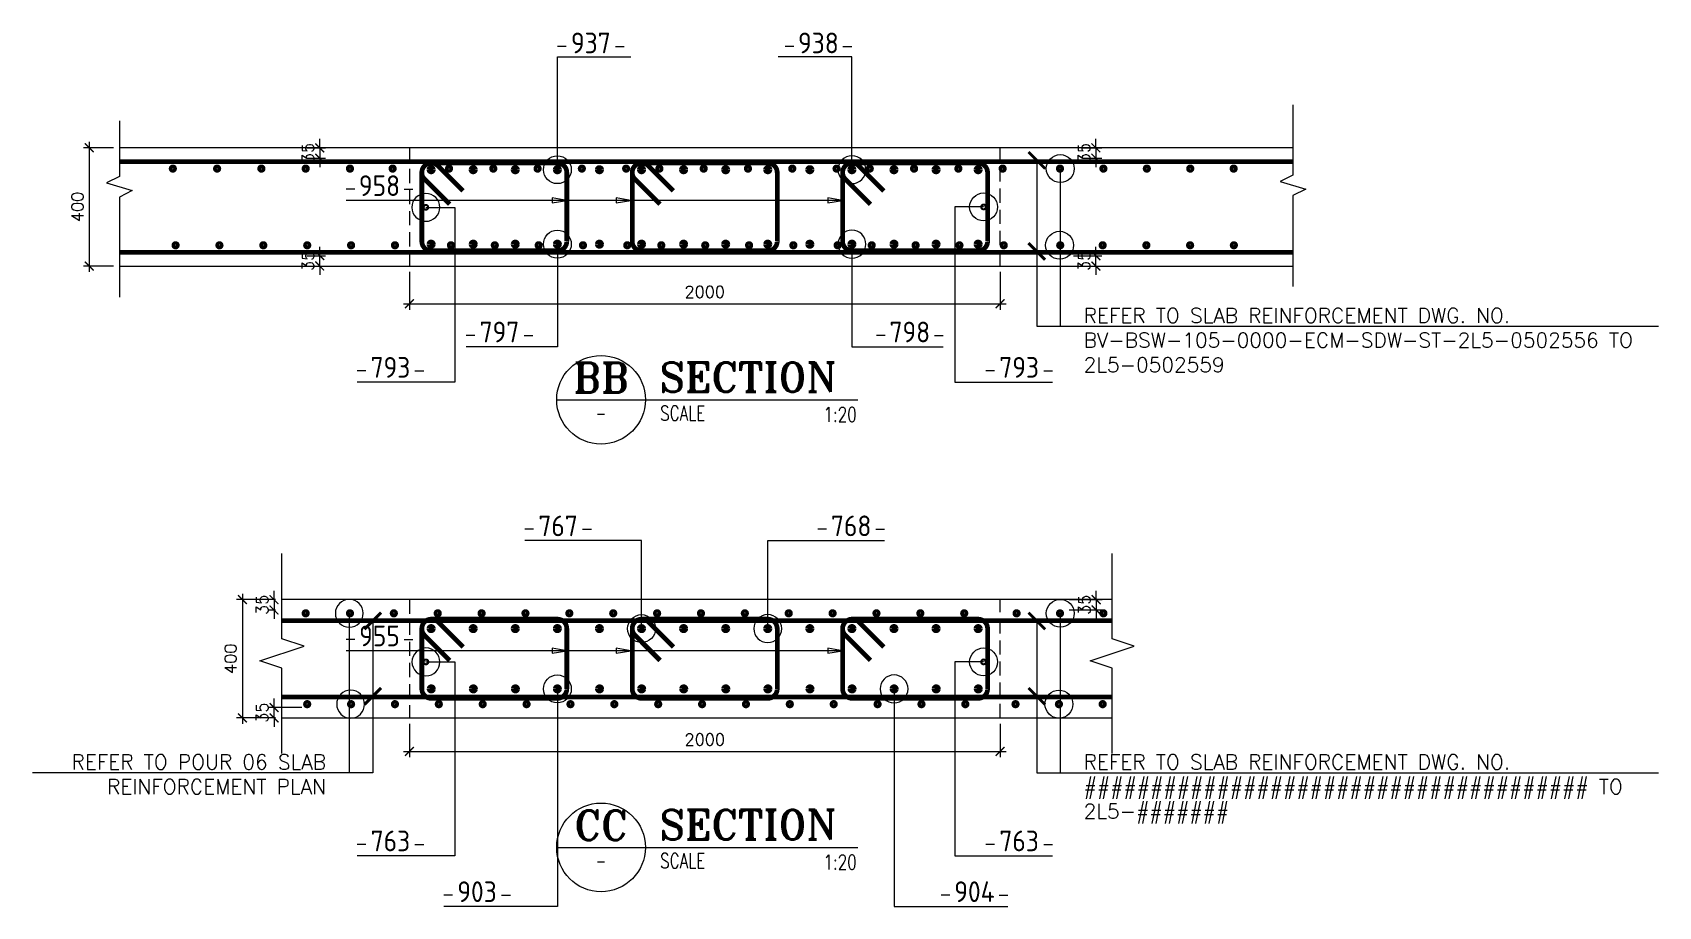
# Model space of a CAD drawing. Extents: x 660761725 to 1323371458, y 2734871439 to 5470067957.
# Drawn here: x 662121467 to 662126972, y 2735028514 to 2735031471 of the extents above; entities that cross this region are included whole.
import ezdxf
from ezdxf.enums import TextEntityAlignment as Align

# ---------------------------------------------------------------- set-up
doc = ezdxf.new("R2010")
doc.units = 0
doc.linetypes.add('Hidden', pattern=[714.375, 476.25, -238.125])
doc.layers.add('A-DETL-GENF', color=7, linetype='Continuous', lineweight=9)
doc.layers.add('S-BREAKLINE', color=8, linetype='Continuous', lineweight=9)
for name, color, linetype in [('S-ASSOCIATETEXT', 7, 'Continuous'), ('S-EDGE-SECT', 7, 'Continuous'), ('S-RBAR-T12', 151, 'Continuous'), ('S-RBAR-T20', 10, 'Continuous'), ('S-RBAR-T25', 51, 'Continuous'), ('S-RDIMO', 8, 'Continuous'), ('S-TXT', 3, 'Continuous'), ('S-TXT-B', 7, 'Continuous')]:
    doc.layers.add(name, color=color, linetype=linetype)
doc.styles.add('ARMACAD', font='isocp.shx')
doc.styles.add('ROMANS', font='romans.shx')
doc.styles.add('ROMANT', font='romant')
doc.dimstyles.new('S-DIMI-20', dxfattribs={"dimscale": 20, "dimtxt": 2, "dimasz": 1.5, "dimexe": 1, "dimexo": 1, "dimgap": 1, "dimtad": 1, "dimdec": 0, "dimzin": 12, "dimdsep": 46, "dimtxsty": 'ROMANS', "dimblk": 'ARCHTICK', "dimcen": 0.09, "dimdle": 1, "dimclrd": 8, "dimclre": 8, "dimclrt": 4, "dimadec": 0, "dimazin": 3, "dimtfac": 1, "dimtdec": 0, "dimtix": 1, "dimtmove": 1, "dimatfit": 3, "dimtolj": 1, "dimtzin": 0, "dimarcsym": 0})

msp = doc.modelspace()

# ---------------------------------------------------------------- texts
at = {"layer": 'S-TXT', "char_height": 49.9999999967, "style": 'ROMANS'}
for s, insert, width, attachment_point in [('\\pt150;REFER TO SLAB REINFORCEMENT DWG. NO. BV-BSW-105-0000-ECM-SDW-ST-2L5-0502556 TO 2L5-0502559', (662125025.60952926, 2735030538.83741522), 2112.8880896206, 1), ('\\pt150;REFER TO POUR 06 SLAB REINFORCEMENT PLAN', (662122460.4475801, 2735029027.60816097), 1052.5600696837, 3), ('\\pt150;REFER TO SLAB REINFORCEMENT DWG. NO. ###################################### TO 2L5-#######', (662125025.60952926, 2735029027.60816002), 2112.8880896206, 1)]:
    msp.add_mtext(s, dxfattribs=dict(at, insert=insert, width=width, attachment_point=attachment_point))

# ---------------------------------------------------------------- blocks, each defined once
blk = doc.blocks.new('_ARCHTICK')
at = {"color": 0, "linetype": 'ByBlock', "const_width": 0.15}
blk.add_lwpolyline([(-0.5, -0.5), (0.5, 0.5)], dxfattribs=at)
blk = doc.blocks.new('*D1011')
at = {"color": 8, "lineweight": -2, "transparency": 16777216}
for p, q in [((662121659.2, 2735031101.2), (662121659.2, 2735030661.2)), ((662121741.3, 2735031081.2), (662121639.2, 2735031081.2)), ((662121741.3, 2735030681.2), (662121639.2, 2735030681.2))]:
    blk.add_line(p, q, dxfattribs=at)
at = {"color": 8, "lineweight": -2, "transparency": 16777216, "xscale": 30, "yscale": 30, "zscale": 30}
for p, rotation in [((662121659.2, 2735031081.2), 90), ((662121659.2, 2735030681.2), 270)]:
    blk.add_blockref('_ARCHTICK', p, dxfattribs=dict(at, rotation=rotation))
at = {"color": 4, "transparency": 16777216, "insert": (662121619.2, 2735030881.2), "char_height": 40, "attachment_point": 5, "rotation": 90, "style": 'ROMANS'}
blk.add_mtext('\\A1;400', dxfattribs=at)
blk = doc.blocks.new('*D1012')
at = {"color": 8, "lineweight": -2, "transparency": 16777216}
for p, q in [((662122743, 2735030661.2), (662122743, 2735030533.4)), ((662124743, 2735030661.2), (662124743, 2735030533.4)), ((662122723, 2735030553.4), (662124763, 2735030553.4))]:
    blk.add_line(p, q, dxfattribs=at)
at = {"color": 8, "lineweight": -2, "transparency": 16777216, "xscale": 30, "yscale": 30, "zscale": 30, "rotation": 180}
blk.add_blockref('_ARCHTICK', (662122743, 2735030553.4), dxfattribs=at)
at = {"color": 8, "lineweight": -2, "transparency": 16777216, "xscale": 30, "yscale": 30, "zscale": 30}
blk.add_blockref('_ARCHTICK', (662124743, 2735030553.4), dxfattribs=at)
at = {"color": 4, "transparency": 16777216, "insert": (662123743, 2735030593.4), "char_height": 40, "attachment_point": 5, "style": 'ROMANS'}
blk.add_mtext('\\A1;2000', dxfattribs=at)
blk = doc.blocks.new('SECTION TITLE2')
at = {"layer": 'S-TXT', "color": 2}
blk.add_line((-7.5, 0), (7.5, 0), dxfattribs=at)
at = {"layer": 'S-TXT'}
blk.add_circle((0, 0), 7.5, dxfattribs=at)
at = {"layer": 'S-TXT-B', "color": 3}
blk.add_line((7.5, 0), (43.46, 0), dxfattribs=at)
at = {"layer": 'S-TXT', "style": 'ROMANS', "width": 0.75}
blk.add_text('SCALE', height=2.5, dxfattribs=at).set_placement((10, -3.5))
at = {"layer": 'S-TXT', "color": 7, "style": 'ROMANT', "flags": 8}
blk.add_attdef('01', text='', height=5, dxfattribs=at).set_placement((0, 3.75), align=Align.MIDDLE)
blk.add_attdef('SECTION', text='', height=5, dxfattribs=at).set_placement((9.91, -0.17), align=Align.BOTTOM_LEFT)
at = {"layer": 'S-TXT', "style": 'ROMANS', "width": 0.7, "flags": 8}
blk.add_attdef('-', text='', height=2.25, dxfattribs=at).set_placement((0, -2.26), align=Align.MIDDLE)
at = {"layer": 'S-TXT', "style": 'ROMANS', "width": 0.75, "flags": 8}
blk.add_attdef('1:250', text='', height=2.5, dxfattribs=at).set_placement((43.28, -4.5), align=Align.BOTTOM_RIGHT)
blk = doc.blocks.new('cadf_04')
at = {"color": 8, "const_width": 0.5}
blk.add_lwpolyline([(1.41, 1.41), (-1.41, -1.41)], dxfattribs=at)
blk = doc.blocks.new('cadf_08')
at = {"color": 8}
blk.add_circle((0, 0), 2.36, dxfattribs=at)
blk = doc.blocks.new('cadf_11')
for p, q in [((-4.16, 1.17), (-5.64, 1.17)), ((4.16, 1.17), (5.64, 1.17))]:
    blk.add_line(p, q)
at = {"style": 'ARMACAD'}
blk.add_attdef('$REP', text='', height=3.5, dxfattribs=at).set_placement((0, 0), align=Align.CENTER)
for tag, p in [('$COM3', (-6.46, -2.82)), ('$COM4', (19.38, -2.81))]:
    blk.add_attdef(tag, text='', height=3.5, dxfattribs=at).set_placement(p, align=Align.BOTTOM_RIGHT)
blk = doc.blocks.new('*D1013')
at = {"color": 8, "lineweight": -2, "transparency": 16777216}
for p, q in [((662122177.6, 2735029572), (662122177.6, 2735029132)), ((662122290.2, 2735029552), (662122157.6, 2735029552)), ((662122290.2, 2735029152), (662122157.6, 2735029152))]:
    blk.add_line(p, q, dxfattribs=at)
at = {"color": 8, "lineweight": -2, "transparency": 16777216, "xscale": 30, "yscale": 30, "zscale": 30}
for p, rotation in [((662122177.6, 2735029552), 90), ((662122177.6, 2735029152), 270)]:
    blk.add_blockref('_ARCHTICK', p, dxfattribs=dict(at, rotation=rotation))
at = {"color": 4, "transparency": 16777216, "insert": (662122137.6, 2735029352), "char_height": 40, "attachment_point": 5, "rotation": 90, "style": 'ROMANS'}
blk.add_mtext('\\A1;400', dxfattribs=at)
blk = doc.blocks.new('*D1014')
at = {"color": 8, "lineweight": -2, "transparency": 16777216}
for p, q in [((662122379.3, 2735029187), (662122264.7, 2735029187)), ((662122284.7, 2735029187), (662122284.7, 2735029217)), ((662122284.7, 2735029152), (662122284.7, 2735029187)), ((662122280.3, 2735029152), (662122264.7, 2735029152)), ((662122284.7, 2735029152), (662122284.7, 2735029122))]:
    blk.add_line(p, q, dxfattribs=at)
at = {"color": 8, "lineweight": -2, "transparency": 16777216, "xscale": 30, "yscale": 30, "zscale": 30}
for p, rotation in [((662122284.7, 2735029187), 270), ((662122284.7, 2735029152), 90)]:
    blk.add_blockref('_ARCHTICK', p, dxfattribs=dict(at, rotation=rotation))
at = {"color": 4, "transparency": 16777216, "insert": (662122244.7, 2735029169.5), "char_height": 40, "attachment_point": 5, "rotation": 90, "style": 'ROMANS'}
blk.add_mtext('\\A1;35', dxfattribs=at)
blk = doc.blocks.new('*D1015')
at = {"color": 8, "lineweight": -2, "transparency": 16777216}
for p, q in [((662125068.2, 2735029552.1), (662125068.2, 2735029582.1)), ((662124976.3, 2735029552.1), (662125088.2, 2735029552.1)), ((662124976.3, 2735029517.1), (662125088.2, 2735029517.1)), ((662125068.2, 2735029552.1), (662125068.2, 2735029517.1)), ((662125068.2, 2735029517.1), (662125068.2, 2735029487.1))]:
    blk.add_line(p, q, dxfattribs=at)
at = {"color": 8, "lineweight": -2, "transparency": 16777216, "xscale": 30, "yscale": 30, "zscale": 30}
for p, rotation in [((662125068.2, 2735029552.1), 270), ((662125068.2, 2735029517.1), 90)]:
    blk.add_blockref('_ARCHTICK', p, dxfattribs=dict(at, rotation=rotation))
at = {"color": 4, "transparency": 16777216, "insert": (662125028.2, 2735029534.6), "char_height": 40, "attachment_point": 5, "rotation": 90, "style": 'ROMANS'}
blk.add_mtext('\\A1;35', dxfattribs=at)
blk = doc.blocks.new('*D1016')
at = {"color": 8, "lineweight": -2, "transparency": 16777216}
for p, q in [((662122743.04595, 2735029132.049539), (662122743.04595, 2735029018.51128)), ((662124743.04595, 2735029132.049539), (662124743.04595, 2735029018.51128)), ((662122723.04595, 2735029038.51128), (662124763.04595, 2735029038.51128))]:
    blk.add_line(p, q, dxfattribs=at)
at = {"color": 8, "lineweight": -2, "transparency": 16777216, "xscale": 30, "yscale": 30, "zscale": 30, "rotation": 180}
blk.add_blockref('_ARCHTICK', (662122743.04595, 2735029038.51128), dxfattribs=at)
at = {"color": 8, "lineweight": -2, "transparency": 16777216, "xscale": 30, "yscale": 30, "zscale": 30}
blk.add_blockref('_ARCHTICK', (662124743.04595, 2735029038.51128), dxfattribs=at)
at = {"color": 4, "transparency": 16777216, "insert": (662123743.04595, 2735029078.51128), "char_height": 40, "attachment_point": 5, "style": 'ROMANS'}
blk.add_mtext('\\A1;2000', dxfattribs=at)
blk = doc.blocks.new('*D1017')
at = {"color": 8, "lineweight": -2, "transparency": 16777216}
for p, q in [((662122395.8, 2735030716.2), (662122459.5, 2735030716.2)), ((662122439.5, 2735030716.2), (662122439.5, 2735030746.2)), ((662122439.5, 2735030681.2), (662122439.5, 2735030716.2)), ((662122395.8, 2735030681.2), (662122459.5, 2735030681.2)), ((662122439.5, 2735030681.2), (662122439.5, 2735030651.2))]:
    blk.add_line(p, q, dxfattribs=at)
at = {"color": 8, "lineweight": -2, "transparency": 16777216, "xscale": 30, "yscale": 30, "zscale": 30}
for p, rotation in [((662122439.5, 2735030716.2), 270), ((662122439.5, 2735030681.2), 90)]:
    blk.add_blockref('_ARCHTICK', p, dxfattribs=dict(at, rotation=rotation))
at = {"color": 4, "transparency": 16777216, "insert": (662122399.5, 2735030698.7), "char_height": 40, "attachment_point": 5, "rotation": 90, "style": 'ROMANS'}
blk.add_mtext('\\A1;35', dxfattribs=at)
blk = doc.blocks.new('*D1018')
at = {"color": 8, "lineweight": -2, "transparency": 16777216}
for p, q in [((662122439.5, 2735031081.2), (662122439.5, 2735031111.2)), ((662122395.8, 2735031081.2), (662122459.5, 2735031081.2)), ((662122395.8, 2735031046.2), (662122459.5, 2735031046.2)), ((662122439.5, 2735031081.2), (662122439.5, 2735031046.2)), ((662122439.5, 2735031046.2), (662122439.5, 2735031016.2))]:
    blk.add_line(p, q, dxfattribs=at)
at = {"color": 8, "lineweight": -2, "transparency": 16777216, "xscale": 30, "yscale": 30, "zscale": 30}
for p, rotation in [((662122439.5, 2735031081.2), 270), ((662122439.5, 2735031046.2), 90)]:
    blk.add_blockref('_ARCHTICK', p, dxfattribs=dict(at, rotation=rotation))
at = {"color": 4, "transparency": 16777216, "insert": (662122399.5, 2735031063.7), "char_height": 40, "attachment_point": 5, "rotation": 90, "style": 'ROMANS'}
blk.add_mtext('\\A1;35', dxfattribs=at)
blk = doc.blocks.new('*D1019')
at = {"color": 8, "lineweight": -2, "transparency": 16777216}
for p, q in [((662125067.2, 2735031081.2), (662125067.2, 2735031111.2)), ((662125023.5, 2735031081.2), (662125087.2, 2735031081.2)), ((662125023.5, 2735031046.2), (662125087.2, 2735031046.2)), ((662125067.2, 2735031081.2), (662125067.2, 2735031046.2)), ((662125067.2, 2735031046.2), (662125067.2, 2735031016.2))]:
    blk.add_line(p, q, dxfattribs=at)
at = {"color": 8, "lineweight": -2, "transparency": 16777216, "xscale": 30, "yscale": 30, "zscale": 30}
for p, rotation in [((662125067.2, 2735031081.2), 270), ((662125067.2, 2735031046.2), 90)]:
    blk.add_blockref('_ARCHTICK', p, dxfattribs=dict(at, rotation=rotation))
at = {"color": 4, "transparency": 16777216, "insert": (662125027.2, 2735031063.7), "char_height": 40, "attachment_point": 5, "rotation": 90, "style": 'ROMANS'}
blk.add_mtext('\\A1;35', dxfattribs=at)
blk = doc.blocks.new('*D1020')
at = {"color": 8, "lineweight": -2, "transparency": 16777216}
for p, q in [((662124991.2, 2735030716.2), (662125087.2, 2735030716.2)), ((662125067.2, 2735030716.2), (662125067.2, 2735030746.2)), ((662125067.2, 2735030681.2), (662125067.2, 2735030716.2)), ((662124991.2, 2735030681.2), (662125087.2, 2735030681.2)), ((662125067.2, 2735030681.2), (662125067.2, 2735030651.2))]:
    blk.add_line(p, q, dxfattribs=at)
at = {"color": 8, "lineweight": -2, "transparency": 16777216, "xscale": 30, "yscale": 30, "zscale": 30}
for p, rotation in [((662125067.2, 2735030716.2), 270), ((662125067.2, 2735030681.2), 90)]:
    blk.add_blockref('_ARCHTICK', p, dxfattribs=dict(at, rotation=rotation))
at = {"color": 4, "transparency": 16777216, "insert": (662125027.2, 2735030698.7), "char_height": 40, "attachment_point": 5, "rotation": 90, "style": 'ROMANS'}
blk.add_mtext('\\A1;35', dxfattribs=at)
blk = doc.blocks.new('*D1021')
at = {"color": 8, "lineweight": -2, "transparency": 16777216}
for p, q in [((662122284.7, 2735029552), (662122284.7, 2735029582)), ((662122290.2, 2735029552), (662122264.7, 2735029552)), ((662122290.2, 2735029517), (662122264.7, 2735029517)), ((662122284.7, 2735029552), (662122284.7, 2735029517)), ((662122284.7, 2735029517), (662122284.7, 2735029487))]:
    blk.add_line(p, q, dxfattribs=at)
at = {"color": 8, "lineweight": -2, "transparency": 16777216, "xscale": 30, "yscale": 30, "zscale": 30}
for p, rotation in [((662122284.7, 2735029552), 270), ((662122284.7, 2735029517), 90)]:
    blk.add_blockref('_ARCHTICK', p, dxfattribs=dict(at, rotation=rotation))
at = {"color": 4, "transparency": 16777216, "insert": (662122244.7, 2735029534.5), "char_height": 40, "attachment_point": 5, "rotation": 90, "style": 'ROMANS'}
blk.add_mtext('\\A1;35', dxfattribs=at)
blk = doc.blocks.new('CADF_02')
at = {"color": 0}
blk.add_lwpolyline([(0, 0), (2.5, -0.42), (2.5, 0.42)], close=True, dxfattribs=at)
blk = doc.blocks.new('BSW_Break-Line-Even-Width - BSW_Break-Line-Even-Width-23383157-Zone 2 - L4 - Section 4')
at = {"layer": 'A-DETL-GENF'}
for p, q in [((80882.6, 15717.8), (80882.6, 16005.9)), ((80807.6, 15642.8), (80957.6, 15692.8)), ((80957.6, 15692.8), (80882.6, 15717.8)), ((80882.6, 15617.8), (80807.6, 15642.8)), ((80882.6, 15329.7), (80882.6, 15617.8))]:
    blk.add_line(p, q, dxfattribs=at)

# ---------------------------------------------------------------- dimensions: what is measured, and where the dimension line sits
for base, p1, p2, angle, picture, middle in [((662121659.21830332, 2735030681.16701889), (662121761.33926868, 2735031081.16701889), (662121761.33926868, 2735030681.16701889), 90, '*D1011', (662121619.21830285, 2735030881.16701889)), ((662122439.50448942, 2735031046.16074705), (662122375.84151065, 2735031081.16074705), (662122375.84151065, 2735031046.16074705), 270, '*D1018', (662122399.50448895, 2735031063.66074705)), ((662125067.21098578, 2735031046.19229507), (662125003.54800701, 2735031081.19229507), (662125003.54800701, 2735031046.19229507), 270, '*D1019', (662125027.2109853, 2735031063.69229507)), ((662122439.50448942, 2735030716.17329216), (662122375.84151065, 2735030681.17329216), (662122375.84151065, 2735030716.17329216), 90, '*D1017', (662122399.50448895, 2735030698.67329216)), ((662125067.21098578, 2735030716.1931529), (662124971.21155262, 2735030681.1931529), (662124971.21155262, 2735030716.1931529), 90, '*D1020', (662125027.2109853, 2735030698.6931529)), ((662122177.58025098, 2735029152.03759098), (662122310.15980494, 2735029552.03759098), (662122310.15980494, 2735029152.03759098), 90, '*D1013', (662122137.5802505, 2735029352.03759098)), ((662125068.22592676, 2735029517.06346083), (662124956.32292509, 2735029552.06346083), (662124956.32292509, 2735029517.06346083), 270, '*D1015', (662125028.22592628, 2735029534.56346083)), ((662122284.70099938, 2735029187.04386282), (662122300.294945, 2735029152.04386282), (662122399.34731638, 2735029187.04386282), 90, '*D1014', (662122244.7009989, 2735029169.54386282))]:
    dim = msp.add_linear_dim(base=base, p1=p1, p2=p2, angle=angle, dimstyle='S-DIMI-20')
    dim.commit()
    dim.dimension.update_dxf_attribs({"geometry": picture, "text_midpoint": middle})
for base, p1, p2, picture, middle in [((662124743.02855468, 2735030553.35778284), (662122743.02855468, 2735030681.18279314), (662124743.02855468, 2735030681.18279314), '*D1012', (662123743.02855468, 2735030593.35778284)), ((662124743.04595006, 2735029038.51128006), (662122743.04595006, 2735029152.04953909), (662124743.04595006, 2735029152.04953909), '*D1016', (662123743.04595006, 2735029078.51128006))]:
    dim = msp.add_linear_dim(base=base, p1=p1, p2=p2, dimstyle='S-DIMI-20')
    dim.commit()
    dim.dimension.update_dxf_attribs({"geometry": picture, "text_midpoint": middle})
dim = msp.add_linear_dim(base=(662122284.70099986, 2735029517.03759098), p1=(662122310.15980494, 2735029552.03759098), p2=(662122310.15980494, 2735029517.03759098), angle=90, dimstyle='S-DIMI-20', override={"dimzin": 0})
dim.commit()
dim.dimension.update_dxf_attribs({"geometry": '*D1021', "text_midpoint": (662122244.70099938, 2735029534.53759098)})

# ---------------------------------------------------------------- linework, layer by layer
at = {"layer": 'S-BREAKLINE'}
for points in [[(662125734.24497306, 2735031227.22535181), (662125734.24880052, 2735030989.0233779), (662125734.24880052, 2735030989.0233779), (662125690.91581535, 2735030967.35601521), (662125777.58289969, 2735030941.35740805), (662125734.24991453, 2735030919.69004488), (662125734.25374949, 2735030612.16862202)], [(662121761.33847582, 2735031172.65299606), (662121761.3423034, 2735030984.03429699), (662121761.3423034, 2735030984.03429699), (662121718.00931823, 2735030962.36693382), (662121804.67640257, 2735030936.36832619), (662121761.34341741, 2735030914.70096302), (662121761.34725237, 2735030576.03429699)]]:
    msp.add_lwpolyline(points, dxfattribs=at)
at = {"layer": 'S-EDGE-SECT', "color": 8}
for p, q in [((662125734.24576581, 2735031081.19871998), (662121761.33926868, 2735031081.16701889)), ((662121761.33926868, 2735030681.16701889), (662125734.24576581, 2735030681.19871998)), ((662125121.03106344, 2735029552.06361389), (662122310.15980494, 2735029552.03759098)), ((662122310.15980494, 2735029152.03759098), (662125121.03106344, 2735029152.06361389))]:
    msp.add_line(p, q, dxfattribs=at)
at = {"layer": 'S-EDGE-SECT', "color": 8, "linetype": 'Hidden', "ltscale": 0.1}
for p, q in [((662122743.02855468, 2735031081.18279314), (662122743.02855468, 2735030681.18279314)), ((662124743.02855468, 2735030681.18279314), (662124743.02855468, 2735031081.18279314)), ((662122743.02855468, 2735029552.05336523), (662122743.02855468, 2735029152.05336523)), ((662124743.02855468, 2735029152.05336523), (662124743.02855468, 2735029552.05336523))]:
    msp.add_line(p, q, dxfattribs=at)
at = {"layer": 'S-RBAR-T12', "const_width": 16, "elevation": 14}
for points in [[(662122924.49151516, 2735030935.45282078), (662122839.63870144, 2735031020.30563498, 0.6681786379), (662122785.01128435, 2735030997.67821789), (662122785.01121271, 2735030764.67584801, 0.4142135624), (662122817.01121271, 2735030732.67584801), (662123243.93659115, 2735030732.67629623, 0.4142135624), (662123275.93659115, 2735030764.67629623), (662123275.93666279, 2735030997.67866707, 0.4142135624), (662123243.93666279, 2735031029.67866707), (662122817.01128435, 2735031029.67821789, 0.6681786379), (662122794.38386738, 2735030975.0508008), (662122879.2366811, 2735030890.19798803)], [(662123636.80503702, 2735030935.45801783), (662123551.9522233, 2735031020.31083202, 0.6681786379), (662123497.32480621, 2735030997.68341494), (662123497.32473457, 2735030764.6810441, 0.4142135624), (662123529.32473457, 2735030732.6810441), (662123956.25011289, 2735030732.68149281, 0.4142135624), (662123988.25011289, 2735030764.68149281), (662123988.25018466, 2735030997.68386316, 0.4142135624), (662123956.25018466, 2735031029.68386316), (662123529.32480621, 2735031029.68341494, 0.6681786379), (662123506.69738925, 2735030975.05599785), (662123591.55020297, 2735030890.20318413)], [(662124349.11848307, 2735030935.46295786), (662124264.26566935, 2735031020.31577206, 0.6681786379), (662124209.63825238, 2735030997.68835497), (662124209.63818061, 2735030764.68598509, 0.4142135624), (662124241.63818061, 2735030732.68598509), (662124668.56355906, 2735030732.68643284, 0.4142135624), (662124700.56355906, 2735030764.68643284), (662124700.56363082, 2735030997.6888032, 0.4142135624), (662124668.56363082, 2735031029.6888032), (662124241.63825238, 2735031029.68835497, 0.6681786379), (662124219.01083529, 2735030975.06093788), (662124303.86364913, 2735030890.20812416)], [(662122924.50910199, 2735029391.81964397), (662122839.65628827, 2735029476.67245817, 0.6681786379), (662122785.02887118, 2735029454.04504204), (662122785.02879953, 2735029250.02970505, 0.4142135624), (662122817.02879953, 2735029218.02970505), (662123243.95417798, 2735029218.0301528, 0.4142135624), (662123275.95417798, 2735029250.0301528), (662123275.95424962, 2735029454.04548979, 0.4142135624), (662123243.95424962, 2735029486.04548979), (662122817.02887118, 2735029486.04504204, 0.6681786379), (662122794.40145421, 2735029431.417624), (662122879.25426793, 2735029346.56481123)], [(662123636.82254803, 2735029391.81964397), (662123551.96973431, 2735029476.67245817, 0.6681786379), (662123497.34231734, 2735029454.04504204), (662123497.34224558, 2735029250.02970505, 0.4142135624), (662123529.34224558, 2735029218.02970505), (662123956.26762402, 2735029218.0301528, 0.4142135624), (662123988.26762402, 2735029250.0301528), (662123988.26769578, 2735029454.04548979, 0.4142135624), (662123956.26769578, 2735029486.04548979), (662123529.34231734, 2735029486.04504204, 0.6681786379), (662123506.71490037, 2735029431.417624), (662123591.5677141, 2735029346.56481123)], [(662124349.1359942, 2735029391.82188702), (662124264.28318048, 2735029476.67469978, 0.6681786379), (662124209.65576339, 2735029454.04728317), (662124209.65569162, 2735029250.03194618, 0.4142135624), (662124241.65569162, 2735029218.03194618), (662124668.58107007, 2735029218.03239393, 0.4142135624), (662124700.58107007, 2735029250.03239393), (662124700.58114183, 2735029454.04773092, 0.4142135624), (662124668.58114183, 2735029486.04773092), (662124241.65576339, 2735029486.04728317, 0.6681786379), (662124219.02834642, 2735029431.41986609), (662124303.88116014, 2735029346.56705189)]]:
    msp.add_lwpolyline(points, format="xyb", dxfattribs=at)
at = {"layer": 'S-RBAR-T12', "const_width": 16}
for points in [[(662122795.17575848, 2735030879.79094791, 1), (662122802.17575848, 2735030879.79094791, 1)], [(662124690.53383672, 2735030881.17864799, -1), (662124683.53383672, 2735030881.17842293, -1)], [(662122795.52869284, 2735029341.37380409, 1), (662122802.52869284, 2735029341.37380409, 1)], [(662124690.53383672, 2735029341.40425301, -1), (662124683.53383672, 2735029341.40402794, -1)]]:
    msp.add_lwpolyline(points, format="xyb", close=True, dxfattribs=at)
at = {"layer": 'S-RBAR-T20', "linetype": 'Continuous', "const_width": 16}
for points in [[(662121761.33964169, 2735031034.41701889), (662125734.24613881, 2735031034.44871998)], [(662121761.34456706, 2735030727.88929319), (662125734.25106323, 2735030727.98526812)], [(662122310.16017795, 2735029481.28759098), (662125121.03143656, 2735029481.31361389)], [(662122310.16510332, 2735029222.75986481), (662125121.03636086, 2735029222.85016203)]]:
    msp.add_lwpolyline(points, dxfattribs=at)
at = {"layer": 'S-RBAR-T20', "const_width": 16}
for points in [[(662121936.21335566, 2735031010.91846085, 1), (662121947.96335566, 2735031010.91846085, 1)], [(662122086.14161146, 2735031010.91965818, 1), (662122097.89161146, 2735031010.91965818, 1)], [(662122236.06986725, 2735031010.92085409, 1), (662122247.81986725, 2735031010.92085409, 1)], [(662122385.99812293, 2735031010.92205, 1), (662122397.74812293, 2735031010.92205, 1)], [(662122535.92637873, 2735031010.92324591, 1), (662122547.67637873, 2735031010.92324591, 1)], [(662122680.32979083, 2735031010.93401098, 1), (662122692.07979083, 2735031010.93401098, 1)], [(662122871.25804651, 2735031010.93520784, 1), (662122883.00804651, 2735031010.93520784, 1)], [(662123021.1863023, 2735031010.93640423, 1), (662123032.9363023, 2735031010.93640423, 1)], [(662123171.1145581, 2735031010.93760109, 1), (662123182.8645581, 2735031010.93760109, 1)], [(662123321.04281378, 2735031010.938797, 1), (662123332.79281378, 2735031010.938797, 1)], [(662123470.97106957, 2735031010.9399929, 1), (662123482.72106957, 2735031010.9399929, 1)], [(662123583.57149267, 2735031010.9340868, 1), (662123595.32149267, 2735031010.9340868, 1)], [(662123733.49974835, 2735031010.93528318, 1), (662123745.24974835, 2735031010.93528318, 1)], [(662123883.42800415, 2735031010.93648005, 1), (662123895.17800415, 2735031010.93648005, 1)], [(662124033.35625994, 2735031010.93767595, 1), (662124045.10625994, 2735031010.93767595, 1)], [(662124183.28451562, 2735031010.93887186, 1), (662124195.03451562, 2735031010.93887186, 1)], [(662124295.88493872, 2735031010.93296623, 1), (662124307.63493872, 2735031010.93296623, 1)], [(662124445.81319451, 2735031010.93416214, 1), (662124457.56319451, 2735031010.93416214, 1)], [(662124595.74145019, 2735031010.935359, 1), (662124607.49145019, 2735031010.935359, 1)], [(662124745.66970599, 2735031010.93655491, 1), (662124757.41970599, 2735031010.93655491, 1)], [(662124939.85311937, 2735031010.94242907, 1), (662124951.60311937, 2735031010.94242907, 1)], [(662125086.85468614, 2735031010.94360113, 1), (662125098.60468614, 2735031010.94360113, 1)], [(662125233.85625291, 2735031010.94477415, 1), (662125245.60625291, 2735031010.94477415, 1)], [(662125380.85781968, 2735031010.94594717, 1), (662125392.60781968, 2735031010.94594717, 1)], [(662125527.85938644, 2735031010.94712019, 1), (662125539.60938644, 2735031010.94712019, 1)], [(662121945.48581386, 2735030751.39388418, 1), (662121957.23581386, 2735030751.39388418, 1)], [(662122094.03285873, 2735030751.3974719, 1), (662122105.78285873, 2735030751.3974719, 1)], [(662122242.57990348, 2735030751.40106106, 1), (662122254.32990348, 2735030751.40106106, 1)], [(662122391.12694836, 2735030751.40464878, 1), (662122402.87694836, 2735030751.40464878, 1)], [(662122539.67399323, 2735030751.40823698, 1), (662122551.42399323, 2735030751.40823698, 1)], [(662122688.22103798, 2735030751.41182613, 1), (662122699.97103798, 2735030751.41182613, 1)], [(662122877.76808286, 2735030751.41541386, 1), (662122889.51808286, 2735030751.41541386, 1)], [(662123026.31512773, 2735030751.41900301, 1), (662123038.06512773, 2735030751.41900301, 1)], [(662123174.86217248, 2735030751.42259121, 1), (662123186.61217248, 2735030751.42259121, 1)], [(662123324.79042828, 2735030751.42378807, 1), (662123336.54042828, 2735030751.42378807, 1)], [(662123474.71868408, 2735030751.42498398, 1), (662123486.46868408, 2735030751.42498398, 1)], [(662123590.0815289, 2735030751.41429377, 1), (662123601.8315289, 2735030751.41429377, 1)], [(662123738.62857378, 2735030751.41788197, 1), (662123750.37857378, 2735030751.41788197, 1)], [(662123887.17561865, 2735030751.42147112, 1), (662123898.92561865, 2735030751.42147112, 1)], [(662124037.10387433, 2735030751.42266703, 1), (662124048.85387433, 2735030751.42266703, 1)], [(662124187.03213012, 2735030751.42386293, 1), (662124198.78213012, 2735030751.42386293, 1)], [(662124302.39497507, 2735030751.4131732, 1), (662124314.14497507, 2735030751.4131732, 1)], [(662124450.94201982, 2735030751.41676092, 1), (662124462.69201982, 2735030751.41676092, 1)], [(662124599.48906469, 2735030751.42035007, 1), (662124611.23906469, 2735030751.42035007, 1)], [(662124749.41732049, 2735030751.42154598, 1), (662124761.16732049, 2735030751.42154598, 1)], [(662124940.62568486, 2735030751.46613216, 1), (662124952.37568486, 2735030751.46613216, 1)], [(662125084.29494143, 2735030751.46970797, 1), (662125096.04494143, 2735030751.46970797, 1)], [(662125232.35678124, 2735030751.4732852, 1), (662125244.10678124, 2735030751.4732852, 1)], [(662125380.41862106, 2735030751.47686195, 1), (662125392.16862106, 2735030751.47686195, 1)], [(662125528.48046088, 2735030751.48043919, 1), (662125540.23046088, 2735030751.48043919, 1)], [(662122385.99812293, 2735029505.79262209, 1), (662122397.74812293, 2735029505.79262209, 1)], [(662122535.92637873, 2735029505.793818, 1), (662122547.67637873, 2735029505.793818, 1)], [(662122684.4734236, 2735029505.79740715, 1), (662122696.2234236, 2735029505.79740715, 1)], [(662122833.02046835, 2735029505.80099487, 1), (662122844.77046835, 2735029505.80099487, 1)], [(662122981.56751323, 2735029505.80458403, 1), (662122993.31751323, 2735029505.80458403, 1)], [(662123130.1145581, 2735029505.80817223, 1), (662123141.8645581, 2735029505.80817223, 1)], [(662123278.66160285, 2735029505.81175995, 1), (662123290.41160285, 2735029505.81175995, 1)], [(662123427.20864773, 2735029505.8153491, 1), (662123438.95864773, 2735029505.8153491, 1)], [(662123575.7556926, 2735029505.81893682, 1), (662123587.5056926, 2735029505.81893682, 1)], [(662123724.30273736, 2735029505.82252598, 1), (662123736.05273736, 2735029505.82252598, 1)], [(662123872.84978223, 2735029505.82611418, 1), (662123884.59978223, 2735029505.82611418, 1)], [(662124021.3968271, 2735029505.82970285, 1), (662124033.1468271, 2735029505.82970285, 1)], [(662124169.94387186, 2735029505.83329201, 1), (662124181.69387186, 2735029505.83329201, 1)], [(662124318.49091673, 2735029505.83688021, 1), (662124330.24091673, 2735029505.83688021, 1)], [(662124467.0379616, 2735029505.84046793, 1), (662124478.7879616, 2735029505.84046793, 1)], [(662124615.58500636, 2735029505.84405708, 1), (662124627.33500636, 2735029505.84405708, 1)], [(662124792.85155261, 2735029505.8130002, 1), (662124804.60155261, 2735029505.8130002, 1)], [(662124939.85311937, 2735029505.8130002, 1), (662124951.60311937, 2735029505.8130002, 1)], [(662125086.85468614, 2735029505.81417322, 1), (662125098.60468614, 2735029505.81417322, 1)], [(662122391.12694836, 2735029198.27521992, 1), (662122402.87694836, 2735029198.27521992, 1)], [(662122539.67399323, 2735029198.27880907, 1), (662122551.42399323, 2735029198.27880907, 1)], [(662122688.22103798, 2735029198.28239679, 1), (662122699.97103798, 2735029198.28239679, 1)], [(662122836.76808286, 2735029198.28598595, 1), (662122848.51808286, 2735029198.28598595, 1)], [(662122985.31512773, 2735029198.2895751, 1), (662122997.06512773, 2735029198.2895751, 1)], [(662123133.86217248, 2735029198.29316282, 1), (662123145.61217248, 2735029198.29316282, 1)], [(662123282.40921736, 2735029198.29675102, 1), (662123294.15921736, 2735029198.29675102, 1)], [(662123430.95626223, 2735029198.30034018, 1), (662123442.70626223, 2735029198.30034018, 1)], [(662123579.50330698, 2735029198.3039279, 1), (662123591.25330698, 2735029198.3039279, 1)], [(662123728.05035186, 2735029198.30751705, 1), (662123739.80035186, 2735029198.30751705, 1)], [(662123876.59739673, 2735029198.31110477, 1), (662123888.34739673, 2735029198.31110477, 1)], [(662124025.14444149, 2735029198.31469393, 1), (662124036.89444149, 2735029198.31469393, 1)], [(662124173.69148636, 2735029198.31828213, 1), (662124185.44148636, 2735029198.31828213, 1)], [(662124322.23853123, 2735029198.3218708, 1), (662124333.98853123, 2735029198.3218708, 1)], [(662124470.78557599, 2735029198.325459, 1), (662124482.53557599, 2735029198.325459, 1)], [(662124619.33262086, 2735029198.32904816, 1), (662124631.08262086, 2735029198.32904816, 1)], [(662124789.23153484, 2735029198.33670282, 1), (662124800.98153484, 2735029198.33670282, 1)], [(662124936.23310161, 2735029198.33670282, 1), (662124947.98310161, 2735029198.33670282, 1)], [(662125084.29494143, 2735029198.34028006, 1), (662125096.04494143, 2735029198.34028006, 1)]]:
    msp.add_lwpolyline(points, format="xyb", close=True, dxfattribs=at)
at = {"layer": 'S-RBAR-T25', "const_width": 16}
for points in [[(662122809.17359996, 2735031007.17681122, 1), (662122823.92359996, 2735031007.17681122, 1)], [(662122966.38628912, 2735031007.17704678, 1), (662122951.63628912, 2735031007.17702389, 1)], [(662123108.8489784, 2735031007.17727089, 1), (662123094.0989784, 2735031007.177248, 1)], [(662123251.31166756, 2735031007.177495, 1), (662123236.56166756, 2735031007.17747211, 1)], [(662123393.77435684, 2735031007.17772007, 1), (662123379.02435684, 2735031007.17769623, 1)], [(662123536.237046, 2735031007.17794418, 1), (662123521.487046, 2735031007.17792082, 1)], [(662123678.69973528, 2735031007.17816782, 1), (662123663.94973528, 2735031007.17814493, 1)], [(662123821.16242445, 2735031007.17839193, 1), (662123806.41242445, 2735031007.17836905, 1)], [(662123963.62511373, 2735031007.178617, 1), (662123948.87511373, 2735031007.17859316, 1)], [(662124106.08780289, 2735031007.17884111, 1), (662124091.33780289, 2735031007.1788168, 1)], [(662124248.55049217, 2735031007.17906523, 1), (662124233.80049217, 2735031007.17904091, 1)], [(662124391.01318133, 2735031007.17928886, 1), (662124376.26318133, 2735031007.17926502, 1)], [(662124533.47587061, 2735031007.17951298, 1), (662124518.72587061, 2735031007.17949009, 1)], [(662124661.18855977, 2735031007.17972612, 1), (662124675.93855977, 2735031007.17972612, 1)], [(662122809.17351866, 2735030755.17578602, -1), (662122823.92351866, 2735030755.17578602, -1)], [(662122966.38620794, 2735030755.17554998, -1), (662122951.63620794, 2735030755.17557287, -1)], [(662123108.8488971, 2735030755.17532587, -1), (662123094.0988971, 2735030755.17534924, -1)], [(662123251.31158638, 2735030755.17510223, -1), (662123236.56158638, 2735030755.17512512, -1)], [(662123393.77427554, 2735030755.17487812, -1), (662123379.02427554, 2735030755.17490101, -1)], [(662123536.23696482, 2735030755.17465401, -1), (662123521.48696482, 2735030755.17467594, -1)], [(662123678.69965398, 2735030755.17442894, -1), (662123663.94965398, 2735030755.17445183, -1)], [(662123821.16234326, 2735030755.17420483, -1), (662123806.41234326, 2735030755.17422819, -1)], [(662123963.62503242, 2735030755.17398119, -1), (662123948.87503242, 2735030755.17400408, -1)], [(662124106.08772171, 2735030755.17375708, -1), (662124091.33772171, 2735030755.17377996, -1)], [(662124248.55041087, 2735030755.17353201, -1), (662124233.80041087, 2735030755.17355585, -1)], [(662124391.01310015, 2735030755.1733079, -1), (662124376.26310015, 2735030755.17333221, -1)], [(662124533.47578931, 2735030755.17308378, -1), (662124518.72578931, 2735030755.17310715, -1)], [(662124661.18847847, 2735030755.17287207, -1), (662124675.93847847, 2735030755.17287207, -1)], [(662122809.19118702, 2735029454.04482222, 1), (662122823.94118702, 2735029454.04482222, 1)], [(662122966.40387619, 2735029454.04505777, 1), (662122951.65387619, 2735029454.04503489, 1)], [(662123108.86656535, 2735029454.04528189, 1), (662123094.11656535, 2735029454.045259, 1)], [(662123251.32925451, 2735029454.045506, 1), (662123236.57925451, 2735029454.04548311, 1)], [(662123393.79194367, 2735029454.04573011, 1), (662123379.04194367, 2735029454.04570723, 1)], [(662123536.25463283, 2735029454.04595423, 1), (662123521.50463283, 2735029454.04593086, 1)], [(662123678.71732199, 2735029454.04617786, 1), (662123663.96732199, 2735029454.04615498, 1)], [(662123821.18001115, 2735029454.04640198, 1), (662123806.43001115, 2735029454.04638004, 1)], [(662123963.64270031, 2735029454.04662704, 1), (662123948.89270031, 2735029454.04660416, 1)], [(662124106.10538948, 2735029454.04685116, 1), (662124091.35538948, 2735029454.04682779, 1)], [(662124248.56807864, 2735029454.04707479, 1), (662124233.81807864, 2735029454.04705191, 1)], [(662124391.0307678, 2735029454.04729891, 1), (662124376.2807678, 2735029454.04727602, 1)], [(662124533.49345696, 2735029454.04752302, 1), (662124518.74345696, 2735029454.04750013, 1)], [(662124661.20614684, 2735029454.04773712, 1), (662124675.95614684, 2735029454.04773712, 1)], [(662122809.65379441, 2735029250.02969885, 1), (662122824.40379441, 2735029250.02969885, 1)], [(662122952.11648369, 2735029250.02992296, 1), (662122966.86648369, 2735029250.02992296, 1)], [(662123094.57917285, 2735029250.03014803, 1), (662123109.32917285, 2735029250.03014803, 1)], [(662123236.57918298, 2735029250.03014803, 1), (662123251.32918298, 2735029250.03014803, 1)], [(662123379.50455129, 2735029250.03059578, 1), (662123394.25455129, 2735029250.03059578, 1)], [(662123521.96724057, 2735029250.03081989, 1), (662123536.71724057, 2735029250.03081989, 1)], [(662123664.42992973, 2735029250.03104401, 1), (662123679.17992973, 2735029250.03104401, 1)], [(662123806.89261901, 2735029250.03126907, 1), (662123821.64261901, 2735029250.03126907, 1)], [(662123949.35530818, 2735029250.03149319, 1), (662123964.10530818, 2735029250.03149319, 1)], [(662124091.81799746, 2735029250.03171682, 1), (662124106.56799746, 2735029250.03171682, 1)], [(662124234.28068662, 2735029250.03194094, 1), (662124249.03068662, 2735029250.03194094, 1)], [(662124376.7433759, 2735029250.032166, 1), (662124391.4933759, 2735029250.032166, 1)], [(662124519.20606506, 2735029250.03239012, 1), (662124533.95606506, 2735029250.03239012, 1)], [(662124661.66875434, 2735029250.03261423, 1), (662124676.41875434, 2735029250.03261423, 1)]]:
    msp.add_lwpolyline(points, format="xyb", close=True, dxfattribs=at)
at = {"layer": 'S-RDIMO'}
for p, q in [((662123243.93666744, 2735031007.17748404), (662123244.40288973, 2735031389.38974619)), ((662123244.40288973, 2735031389.38974619), (662123493.02726603, 2735031389.38974619)), ((662124240.70926976, 2735031389.39131498), (662123992.08489347, 2735031389.39131498)), ((662124241.17549205, 2735031007.17905283), (662124240.70926976, 2735031389.39131498)), ((662124867.14889073, 2735031039.19946814), (662124867.14889073, 2735030477.61098623)), ((662124946.50068486, 2735031010.96785402), (662124946.50068486, 2735030477.61098623)), ((662124209.88627493, 2735030903.19336224, 14), (662122528.86055326, 2735030903.19336224, 14)), ((662122798.67575848, 2735030879.79094791), (662122896.94408572, 2735030879.79094791)), ((662122896.94408572, 2735030879.79094791), (662122896.94408572, 2735030288.29724312)), ((662124687.03383672, 2735030881.17853498), (662124589.11302352, 2735030881.17853498)), ((662124589.11302352, 2735030881.17853498), (662124589.11302352, 2735030288.29724312)), ((662123243.93658638, 2735030755.1751132), (662123244.3991369, 2735030407.9322319)), ((662124241.17541075, 2735030755.17354393), (662124240.71286023, 2735030407.93066311)), ((662124867.14889073, 2735030477.61098623), (662126681.70343721, 2735030477.61098623)), ((662124946.50068486, 2735030477.61098623), (662126972, 2735030477.61098623)), ((662123244.3991369, 2735030407.9322319), (662122934.94415617, 2735030407.9322319)), ((662124240.71286023, 2735030407.93066311), (662124550.16784096, 2735030407.93066311)), ((662122896.94408572, 2735030288.29724312), (662122565.82267511, 2735030288.29724312)), ((662124589.11302352, 2735030288.29724312), (662124920.23443413, 2735030288.29724312)), ((662123528.87963319, 2735029751.83119106), (662123133.49747145, 2735029751.83119106)), ((662123528.87963319, 2735029454.04594278), (662123528.87963319, 2735029751.83119106)), ((662123956.26770031, 2735029454.04661512), (662123956.26770031, 2735029751.83186293)), ((662123956.26770031, 2735029751.83186293), (662124351.64986205, 2735029751.83186293)), ((662122539.55642438, 2735029505.83842611), (662122539.55642438, 2735028966.38173199)), ((662124946.50068486, 2735029505.83842611), (662124946.50068486, 2735028966.38173199)), ((662122618.9082185, 2735029480.01186514), (662122618.9082185, 2735028966.38173199)), ((662124867.14889073, 2735029480.01186514), (662124867.14889073, 2735028966.38173199)), ((662124209.88627493, 2735029379.25525808, 14), (662122528.86055326, 2735029379.25525808, 14)), ((662122798.99999213, 2735029341.37380409), (662122896.94408572, 2735029341.37380409)), ((662122896.94408572, 2735029341.37380409), (662122896.94408572, 2735028685.4294138)), ((662124687.03383672, 2735029341.40414095), (662124589.11302352, 2735029341.40414095)), ((662124589.11302352, 2735029341.40414095), (662124589.11302352, 2735028685.4294138)), ((662123243.95418298, 2735029250.03014803), (662123243.95418298, 2735028513.61073589)), ((662124384.1183759, 2735029250.032166), (662124384.1183759, 2735028513.61275387)), ((662122539.55642438, 2735028966.38173199), (662121467, 2735028966.38173199)), ((662122618.9082185, 2735028966.38173199), (662121648.80273974, 2735028966.38173199)), ((662124867.14889073, 2735028966.38173199), (662126972, 2735028966.38173199)), ((662124946.50068486, 2735028966.38173199), (662126483.4937824, 2735028966.38173199)), ((662122896.94408572, 2735028685.4294138), (662122565.82267511, 2735028685.4294138)), ((662124589.11302352, 2735028685.4294138), (662124920.23443413, 2735028685.4294138)), ((662123243.95418298, 2735028513.61073589), (662122859.11405551, 2735028513.61073589)), ((662124384.1183759, 2735028513.61275387), (662124768.95850337, 2735028513.61275387))]:
    msp.add_line(p, q, dxfattribs=at)

# ---------------------------------------------------------------- block references
at = {"layer": 'A-DETL-GENF', "color": 8}
for p in [(662041428.86331487, 2735013702.05336523), (662044239.73457336, 2735013702.0793891)]:
    msp.add_blockref('BSW_Break-Line-Even-Width - BSW_Break-Line-Even-Width-23383157-Zone 2 - L4 - Section 4', p, dxfattribs=at)
at = {"layer": 'S-ASSOCIATETEXT'}
ref = msp.add_blockref('cadf_11', (662123357.2922653, 2735031401.25985479), dxfattribs=dict(at, xscale=-20, yscale=20, zscale=20))
ref.add_attrib('$REP', '937', dxfattribs={"height": 70, "style": 'ARMACAD', "flags": 2}).set_placement((662123357.2922653, 2735031401.25985479), align=Align.CENTER)
ref = msp.add_blockref('cadf_11', (662124127.81989419, 2735031401.26142502), dxfattribs=dict(at, xscale=20, yscale=20, zscale=20))
ref.add_attrib('$REP', '938', dxfattribs={"height": 70, "style": 'ARMACAD', "flags": 2}).set_placement((662124127.81989419, 2735031401.26142502), align=Align.CENTER)
ref = msp.add_blockref('cadf_11', (662122641.74992883, 2735030918.19336224, 14), dxfattribs=dict(at, xscale=20, yscale=20, zscale=20))
ref.add_attrib('$REP', '958', dxfattribs={"height": 70, "rotation": 360, "style": 'ARMACAD', "flags": 2}).set_placement((662122641.74992883, 2735030918.19336224, 14), align=Align.CENTER)
ref = msp.add_blockref('cadf_11', (662123047.83353174, 2735030422.9322319), dxfattribs=dict(at, xscale=20, yscale=20, zscale=20))
ref.add_attrib('$REP', '797', dxfattribs={"height": 70, "rotation": 360, "style": 'ARMACAD', "flags": 2}).set_placement((662123047.83353174, 2735030422.9322319), align=Align.CENTER)
ref = msp.add_blockref('cadf_11', (662124437.27846539, 2735030422.93066311), dxfattribs=dict(at, xscale=-20, yscale=20, zscale=20))
ref.add_attrib('$REP', '798', dxfattribs={"height": 70, "style": 'ARMACAD', "flags": 2}).set_placement((662124437.27846539, 2735030422.93066311), align=Align.CENTER)
ref = msp.add_blockref('cadf_11', (662122678.71205068, 2735030303.29724312), dxfattribs=dict(at, xscale=-20, yscale=20, zscale=20))
ref.add_attrib('$REP', '793', dxfattribs={"height": 70, "style": 'ARMACAD', "flags": 2}).set_placement((662122678.71205068, 2735030303.29724312), align=Align.CENTER)
ref = msp.add_blockref('cadf_11', (662124807.34505856, 2735030303.29724312), dxfattribs=dict(at, xscale=20, yscale=20, zscale=20))
ref.add_attrib('$REP', '793', dxfattribs={"height": 70, "style": 'ARMACAD', "flags": 2}).set_placement((662124807.34505856, 2735030303.29724312), align=Align.CENTER)
ref = msp.add_blockref('cadf_11', (662123246.38684702, 2735029766.83119106), dxfattribs=dict(at, xscale=20, yscale=20, zscale=20))
ref.add_attrib('$REP', '767', dxfattribs={"height": 70, "rotation": 360, "style": 'ARMACAD', "flags": 2}).set_placement((662123246.38684702, 2735029766.83119106), align=Align.CENTER)
ref = msp.add_blockref('cadf_11', (662124238.76048648, 2735029766.83186293), dxfattribs=dict(at, xscale=-20, yscale=20, zscale=20))
ref.add_attrib('$REP', '768', dxfattribs={"height": 70, "style": 'ARMACAD', "flags": 2}).set_placement((662124238.76048648, 2735029766.83186293), align=Align.CENTER)
ref = msp.add_blockref('cadf_11', (662122641.74992883, 2735029394.25525808, 14), dxfattribs=dict(at, xscale=20, yscale=20, zscale=20))
ref.add_attrib('$REP', '955', dxfattribs={"height": 70, "rotation": 360, "style": 'ARMACAD', "flags": 2}).set_placement((662122641.74992883, 2735029394.25525808, 14), align=Align.CENTER)
ref = msp.add_blockref('cadf_11', (662122678.71205068, 2735028700.4294138), dxfattribs=dict(at, xscale=-20, yscale=20, zscale=20))
ref.add_attrib('$REP', '763', dxfattribs={"height": 70, "style": 'ARMACAD', "flags": 2}).set_placement((662122678.71205068, 2735028700.4294138), align=Align.CENTER)
ref = msp.add_blockref('cadf_11', (662124807.34505856, 2735028700.4294138), dxfattribs=dict(at, xscale=20, yscale=20, zscale=20))
ref.add_attrib('$REP', '763', dxfattribs={"height": 70, "style": 'ARMACAD', "flags": 2}).set_placement((662124807.34505856, 2735028700.4294138), align=Align.CENTER)
ref = msp.add_blockref('cadf_11', (662122972.00343108, 2735028528.61073589), dxfattribs=dict(at, xscale=-20, yscale=20, zscale=20))
ref.add_attrib('$REP', '903', dxfattribs={"height": 70, "style": 'ARMACAD', "flags": 2}).set_placement((662122972.00343108, 2735028528.61073589), align=Align.CENTER)
ref = msp.add_blockref('cadf_11', (662124656.0691278, 2735028528.61275387), dxfattribs=dict(at, xscale=20, yscale=20, zscale=20))
ref.add_attrib('$REP', '904', dxfattribs={"height": 70, "style": 'ARMACAD', "flags": 2}).set_placement((662124656.06912768, 2735028528.61275387), align=Align.CENTER)
at = {"layer": 'S-RDIMO', "yscale": 20, "zscale": 20}
for name, p, xscale, rotation in [('cadf_08', (662123243.93666744, 2735031007.17748404), 20, 90), ('cadf_08', (662124241.17549205, 2735031007.17905283), -20, 270), ('cadf_04', (662124867.14889073, 2735031039.19946814), 20, 270), ('cadf_08', (662124946.50068486, 2735031010.96785402), 20, 270), ('cadf_08', (662122798.67575848, 2735030879.79094791), -20, 180), ('CADF_02', (662123275.93663371, 2735030903.19336224, 14), 20, 180), ('CADF_02', (662123492.99487627, 2735030903.19336224, 14), 20, 180), ('CADF_02', (662124209.88627493, 2735030903.19336224, 14), 20, 180), ('cadf_08', (662124687.03383672, 2735030881.17853498), 20, 180), ('cadf_08', (662123243.93658638, 2735030755.1751132), 20, 90), ('cadf_08', (662124241.17541075, 2735030755.17354393), -20, 270), ('cadf_04', (662124867.14889073, 2735030730.28165388), 20, 270), ('cadf_08', (662124944.22864771, 2735030751.47093916), 20, 270), ('cadf_08', (662122539.55642438, 2735029505.83842611), -20, 90), ('cadf_08', (662124946.50068486, 2735029505.83842611), 20, 270), ('cadf_04', (662122618.9082185, 2735029480.01186514), -20, 90), ('cadf_08', (662123528.87963319, 2735029454.04594278), 20, 90), ('cadf_08', (662123956.26770031, 2735029454.04661512), -20, 270), ('cadf_04', (662124867.14889073, 2735029480.01186514), 20, 270), ('cadf_08', (662122798.99999213, 2735029341.37380409), -20, 180), ('CADF_02', (662123275.93663371, 2735029379.25525808, 14), 20, 180), ('CADF_02', (662123492.99487627, 2735029379.25525808, 14), 20, 180), ('CADF_02', (662124209.88627493, 2735029379.25525808, 14), 20, 180), ('cadf_08', (662124687.03383672, 2735029341.40414095), 20, 180), ('cadf_08', (662123243.95418298, 2735029250.03014803), 20, 270), ('cadf_08', (662124384.1183759, 2735029250.032166), -20, 90), ('cadf_08', (662122543.94900763, 2735029198.33670282), -20, 90), ('cadf_04', (662122618.9082185, 2735029224.99285078), -20, 90), ('cadf_04', (662124867.14889073, 2735029224.99285078), 20, 270), ('cadf_08', (662124942.10810161, 2735029198.33670282), 20, 270)]:
    msp.add_blockref(name, p, dxfattribs=dict(at, xscale=xscale, rotation=rotation))
at = {"layer": 'S-TXT'}
ref = msp.add_blockref('SECTION TITLE2', (662123391.9044764, 2735030228.57979393), dxfattribs=dict(at, xscale=20, yscale=20, zscale=20))
ref.add_attrib('1:250', '1:20', dxfattribs={"height": 50.00000001, "style": 'ROMANS', "width": 0.75}).set_placement((662124257.43949389, 2735030138.57979393), align=Align.BOTTOM_RIGHT)
ref.add_attrib('-', '-', dxfattribs={"height": 45.00000001, "style": 'ROMANS', "width": 0.7}).set_placement((662123391.9044764, 2735030183.29867601), align=Align.MIDDLE)
ref.add_attrib('SECTION', 'SECTION', dxfattribs={"color": 7, "height": 100.00000002, "style": 'ROMANT'}).set_placement((662123590.09794939, 2735030225.24645996), align=Align.BOTTOM_LEFT)
ref.add_attrib('01', 'BB', dxfattribs={"color": 7, "height": 100.00000002, "style": 'ROMANT'}).set_placement((662123391.9044764, 2735030303.57979393), align=Align.MIDDLE)
ref = msp.add_blockref('SECTION TITLE2', (662123391.9044764, 2735028713.50785303), dxfattribs=dict(at, xscale=20, yscale=20, zscale=20))
ref.add_attrib('1:250', '1:20', dxfattribs={"height": 50.00000001, "style": 'ROMANS', "width": 0.75}).set_placement((662124257.43949389, 2735028623.50785303), align=Align.BOTTOM_RIGHT)
ref.add_attrib('-', '-', dxfattribs={"height": 45.00000001, "style": 'ROMANS', "width": 0.7}).set_placement((662123391.9044764, 2735028668.22673512), align=Align.MIDDLE)
ref.add_attrib('SECTION', 'SECTION', dxfattribs={"color": 7, "height": 100.00000002, "style": 'ROMANT'}).set_placement((662123590.09794939, 2735028710.17451906), align=Align.BOTTOM_LEFT)
ref.add_attrib('01', 'CC', dxfattribs={"color": 7, "height": 100.00000002, "style": 'ROMANT'}).set_placement((662123391.9044764, 2735028788.50785303), align=Align.MIDDLE)

msp.set_redraw_order([(e.dxf.handle, doc.entitydb.next_handle()) for e in msp.query("TEXT MTEXT ATTDEF DIMENSION ARC_DIMENSION")])  # texts and dimensions are drawn at this point

doc.saveas('drawing.dxf')
